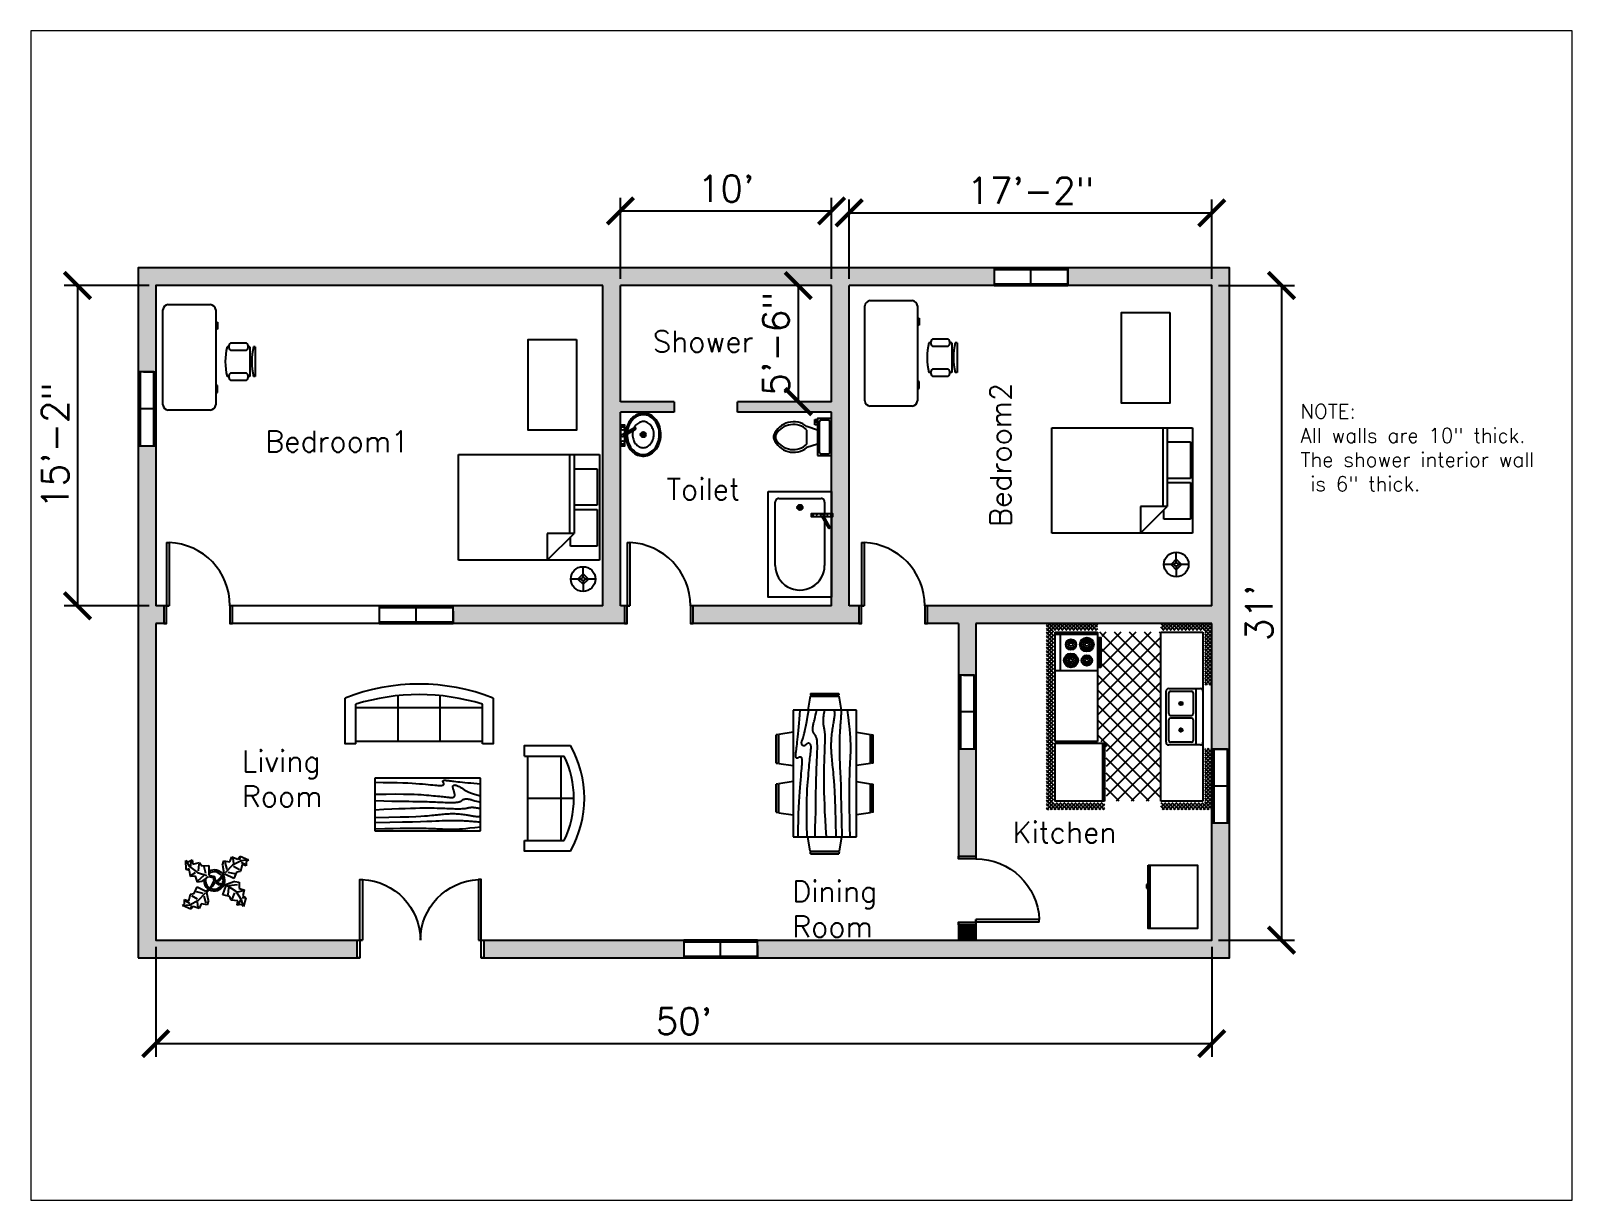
# Paper-space layout 'Layout2' of a CAD drawing. Header units: inches. Extents: x 26 to 231, y 20 to 176.
# The model-space entities are those that its viewports show. They can reach past a viewport. Long polylines and large blocks are cut down to what shows.
import ezdxf

# ---------------------------------------------------------------- set-up
doc = ezdxf.new("R2010")
doc.units = ezdxf.units.IN
for name, color, linetype in [('Block', 4, 'Continuous'), ('Dim', 92, 'Continuous'), ('E-F-DOOR', 12, 'Continuous'), ('Hatches', 222, 'Continuous'), ('Text', 50, 'Continuous'), ('Window', 30, 'Continuous')]:
    doc.layers.add(name, color=color, linetype=linetype)
doc.styles.get("Standard").update_dxf_attribs({"font": 'simplex8.shx'})
doc.dimstyles.new('DIM', dxfattribs={"dimscale": 6, "dimtxt": 2.5, "dimasz": 2.5, "dimexe": 1.25, "dimexo": 0.625, "dimtad": 1, "dimlunit": 4, "dimtxsty": 'Standard', "dimblk": 'ARCHTICK', "dimcen": 2.5, "dimadec": 0, "dimazin": 0, "dimtfac": 1, "dimtmove": 0, "dimatfit": 3, "dimfxl": 1, "dimarcsym": 0})

psp = doc.layouts.new('Layout2')

msp = doc.modelspace()

# ---------------------------------------------------------------- texts
at = {"layer": 'Text', "attachment_point": 1}
for s, width, gutter_width, insert, char_height in [('Shower', 47.56488, 12.5, (404.692, 562.407), 12), ('NOTE:\\PAll walls are 10" thick.\\PThe shower interior wall\\P is 6" thick.', 591.23401, 41.207, (772.544, 520.89), 8.24136), ('Bedroom1', 47.56488, 12.5, (184.368, 505.636), 12), ('Toilet', 47.56488, 12.5, (412.399, 478.504), 12), ('Living Room', 47.56488, 12.5, (171.077, 323.954), 12), ('Kitchen', 47.56488, 12.5, (608.954, 283.546), 12), ('Dining Room', 47.56488, 12.5, (483.747, 250.004), 12)]:
    msp.add_mtext_dynamic_manual_height_columns(s, width=width, gutter_width=gutter_width, heights=[0], dxfattribs=dict(at, insert=insert, char_height=char_height))
at = {"layer": 'Text', "insert": (596.255, 451.131), "char_height": 12, "attachment_point": 1, "rotation": 90}
msp.add_mtext_dynamic_manual_height_columns('Bedroom2', width=47.56488, gutter_width=12.5, heights=[0], dxfattribs=at)

# ---------------------------------------------------------------- blocks, each defined once
blk = doc.blocks.new('DR-36')
for p, q in [((0, 36), (0, 0)), ((0, 36), (1.5, 36)), ((1.5, 36), (1.5, 0)), ((0, 0), (1.5, 0))]:
    blk.add_line(p, q)
for points in [[(0, 0), (-1.5, 0), (-1.5, -10), (0, -10)], [(37.5, 0), (36, 0), (36, -10), (37.5, -10)]]:
    blk.add_lwpolyline(points, close=True)
blk.add_arc((0, 0), 36, 0, 87.61406)
blk = doc.blocks.new('DR-69P')
for points in [[(1.5, 0), (0, 0), (0, 34.5), (1.5, 34.5)], [(67.5, 0), (69, 0), (69, 34.5), (67.5, 34.5)], [(0, 0), (-1.5, 0), (-1.5, -10), (0, -10)], [(70.45, 0.02), (68.95, 0.02), (68.95, -9.98), (70.45, -9.98)]]:
    blk.add_lwpolyline(points, close=True)
for centre, start, end in [((0, 0), 0, 87.51045), ((69, 0), 92.48955, 180)]:
    blk.add_arc(centre, 34.5, start, end)
blk = doc.blocks.new('window')
at = {"layer": 'Window'}
for p, q in [((-10.01, 41.91), (-10.01, 0)), ((-7, 41.91), (-10.01, 41.91)), ((-8.87, 41.91), (-8.87, 0)), ((-1, 41.91), (-7, 41.91)), ((-7, 41.91), (0, 41.91)), ((-1, 0), (-1, 41.91)), ((0, 0), (0, 41.91)), ((-1, 20.96), (-8.87, 20.96)), ((-10.01, 0), (0, 0))]:
    blk.add_line(p, q, dxfattribs=at)
blk = doc.blocks.new('Bath Tub - 26 x 60 in.')
for p, q in [((9, -17), (9, -19)), ((8, -18), (10, -18))]:
    blk.add_line(p, q)
blk.add_lwpolyline([(0, -36), (0, 0), (60, 0), (60, -36)], close=True)
for points in [[(4, -30), (4, -6)], [(6, -4), (42, -4)], [(42, -32), (6, -32)]]:
    blk.add_lwpolyline(points)
for radius in [1.5, 1]:
    blk.add_circle((9, -18), radius)
for centre, radius, start, end in [((5.75, -5.75), 1.77, 81.8699, 188.1301), ((42, -18), 14, 270, 90), ((5.75, -30.25), 1.77, 171.8699, 278.1301)]:
    blk.add_arc(centre, radius, start, end)
blk = doc.blocks.new('Toilet - top')
for p, q in [((-10, -8.5), (-8, -8.5)), ((-10, -9.5), (-10, -8.5)), ((-8, -8.5), (-8, -8)), ((-7, -8), (-7, -9.5)), ((-4, -8), (-6, -14)), ((4, -8), (6, -14)), ((9.5, -6), (9.5, -2)), ((-7, -9.5), (-10, -9.5)), ((4, -14), (-4, -14))]:
    blk.add_line(p, q)
blk.add_lwpolyline([(10.5, -8), (10.5, 0), (-10.5, 0), (-10.5, -8)], close=True)
for points in [[(-9.5, -2), (-9.5, -6)], [(8.5, -1), (-8.5, -1)], [(-8.5, -7), (8.5, -7)]]:
    blk.add_lwpolyline(points)
for centre, radius, start, end in [((-8.62, -1.88), 0.884, 81.8699, 188.1301), ((-8.62, -6.12), 0.884, 171.8699, 278.1301), ((8.62, -1.88), 0.884, 351.8699, 98.1301), ((8.62, -6.12), 0.884, 261.8699, 8.1301), ((3.52, -21.58), 12.17, 141.46911, 247.97143), ((4.2, -21.82), 11.33, 136.36773, 238.94682), ((-3.52, -21.58), 12.17, 292.02843, 38.53071), ((-4.2, -21.82), 11.33, 301.05301, 43.63209), ((0, -27.88), 4, 245.73182, 294.26817), ((0, -29), 4, 254.86053, 285.13947)]:
    blk.add_arc(centre, radius, start, end)
blk = doc.blocks.new('Sink - Oval top')
for p, q in [((-1, 0), (1, 0)), ((0, 1), (0, -1))]:
    blk.add_line(p, q)
at = {"linetype": 'Continuous'}
for points in [[(-12.23, 0.39, 0.117634), (-11.46, -3.36, 0.104469), (-8.88, -6.8, 0.090016), (-5.08, -9.07, 0.08192), (-0.32, -10.02, 0.08192), (4.49, -9.38, 0.090016), (8.42, -7.36, 0.104469), (11.22, -4.09, 0.117634), (12.23, -0.39, 0.117634), (11.46, 3.36, 0.104469), (8.88, 6.8, 0.090016), (5.08, 9.07, 0.08192), (0.32, 10.02, 0.08192), (-4.49, 9.38, 0.090016), (-8.42, 7.36, 0.104469), (-11.22, 4.09, 0.117634)], [(-11.29, 0.16, 0.118622), (-10.52, -3.25, 0.104678), (-8.07, -6.36, 0.089562), (-4.54, -8.37, 0.081185), (-0.13, -9.15, 0.081185), (4.3, -8.49, 0.089562), (7.89, -6.58, 0.104678), (10.42, -3.55, 0.118622), (11.29, -0.16, 0.118622), (10.52, 3.25, 0.104678), (8.07, 6.36, 0.089562), (4.54, 8.37, 0.081185), (0.13, 9.15, 0.081185), (-4.3, 8.49, 0.089562), (-7.89, 6.58, 0.104678), (-10.42, 3.55, 0.118622)], [(-7.42, 0.08, 0.118283), (-6.91, -2.17, 0.104607), (-5.29, -4.21, 0.089718), (-2.97, -5.53, 0.081436), (-0.07, -6.04, 0.081436), (2.84, -5.59, 0.089718), (5.2, -4.33, 0.104607), (6.86, -2.32, 0.118283), (7.42, -0.08, 0.118283), (6.91, 2.17, 0.104607), (5.29, 4.21, 0.089718), (2.97, 5.53, 0.081436), (0.07, 6.04, 0.081436), (-2.84, 5.59, 0.089718), (-5.2, 4.33, 0.104607), (-6.86, 2.32, 0.118283)]]:
    blk.add_lwpolyline(points, format="xyb", close=True, dxfattribs=at)
for radius in [1.5, 1]:
    blk.add_circle((0, 0), radius)
blk = doc.blocks.new('Bed - Queen')
at = {"linetype": 'Continuous'}
for p, q in [((0, -80.00003), (0, 0)), ((0, 0), (59.99999, 0)), ((59.99999, 0), (59.99999, -80.00003)), ((7.99999, -1.2), (28.79998, -1.2)), ((7.99999, -14.4), (7.99999, -1.2)), ((28.79998, -1.2), (28.79998, -14.4)), ((31.19999, -1.2), (51.99999, -1.2)), ((31.19999, -14.4), (31.19999, -1.2)), ((51.99999, -1.2), (51.99999, -16.4)), ((0, -14.4), (44.8, -14.4)), ((44.8, -16.8), (0, -16.8)), ((59.99999, -29.6), (44.8, -14.4)), ((44.8, -14.4), (44.8, -29.6)), ((51.99999, -16.4), (46.79936, -16.4)), ((44.8, -29.6), (59.99999, -29.6)), ((59.99999, -80.00003), (0, -80.00003))]:
    blk.add_line(p, q, dxfattribs=at)
blk = doc.blocks.new('Chair - Desk')
at = {"linetype": 'Continuous'}
for p, q in [((-8.5, 0), (-8.5, -1)), ((-8.5, 0), (8.5, 0)), ((8.5, 0), (8.5, -1)), ((-10.5, -5), (-10.5, -14)), ((-8.5, -3), (-8.5, -4)), ((-8.5, -3), (8.5, -3)), ((-6.5, -14), (-6.5, -5)), ((-2, -3), (-2, -1.9355)), ((2, -1.9576), (2, -3)), ((6.5, -5), (6.5, -14)), ((8.5, -3), (8.5, -4)), ((10.5, -14), (10.5, -5)), ((-8.5, -15), (-8.5, -16)), ((8.5, -15), (8.5, -16))]:
    blk.add_line(p, q, dxfattribs=at)
for centre, radius, start, end in [((-8.5, -6.5), 2.5, 36.8699, 143.1301), ((0, 34.625), 36.625, 256.5803, 283.4197), ((8.5, -6.5), 2.5, 36.8699, 143.1301), ((-8.5, -12.5), 2.5, 216.8699, 323.1301), ((0, 19.625), 36.625, 256.5803, 283.4197), ((8.5, -12.5), 2.5, 216.8699, 323.1301)]:
    blk.add_arc(centre, radius, start, end, dxfattribs=at)
blk = doc.blocks.new('Sofa - Roundback 7 ft.')
at = {"linetype": 'Continuous'}
for p, q in [((-12.00002, -32.4421), (-12.00003, -6.5971)), ((11.99997, -32.4421), (11.99998, -6.5971)), ((-36.000027, -34), (-36.000027, -11.4696)), ((-35.999844, -13.3819), (35.9998, -13.3819)), ((35.99998, -34), (35.99998, -11.4696)), ((-36.000027, -32.4421), (35.99998, -32.4421))]:
    blk.add_line(p, q, dxfattribs=at)
for points in [[(-36.000027, -34), (-42.000027, -34), (-42.000027, -8)], [(41.99998, -8), (41.99998, -34), (35.99998, -34)]]:
    blk.add_lwpolyline(points, dxfattribs=at)
for centre, radius, start, end in [((0, -114.25), 114.25, 68.43141, 111.5686), ((-0.00001, -127.1968), 121.1968, 72.72033, 107.2797)]:
    blk.add_arc(centre, radius, start, end, dxfattribs=at)
blk = doc.blocks.new('Sofa - Roundback Loveseat 5 ft.')
at = {"linetype": 'Continuous'}
for p, q in [((0, -32.44198), (0, -5.99998)), ((-24, -33.99998), (-24, -11.46958)), ((-23.9998, -13.38178), (23.99986, -13.38178)), ((24.00004, -33.99998), (24.00004, -11.46958)), ((-24, -32.44198), (24.00004, -32.44198))]:
    blk.add_line(p, q, dxfattribs=at)
for points in [[(-24, -33.99998), (-30, -33.99998), (-30, -7.99998)], [(30.00004, -7.99998), (30.00004, -33.99998), (24.00004, -33.99998)]]:
    blk.add_lwpolyline(points, dxfattribs=at)
for centre, radius, start, end in [((0, -60.24998), 60.24998, 60.13715, 119.8628), ((0, -61.38438), 55.38444, 64.32083, 115.6792)]:
    blk.add_arc(centre, radius, start, end, dxfattribs=at)
blk = doc.blocks.new('Table - Rectangular Woodgrain 60 x 30 in.')
at = {"linetype": 'Continuous'}
for p, q in [((0, 0), (0, -30)), ((60, 0), (0, 0)), ((60, -30), (60, 0)), ((0, -30), (60, -30))]:
    blk.add_line(p, q, dxfattribs=at)
for points in [[(0, -2.4), (4.8155, -2.418), (9.0302, -2.4688), (12.709, -2.5477), (15.9167, -2.65), (18.7181, -2.7711), (21.1781, -2.9063), (23.3616, -3.0508), (25.3333, -3.2), (27.1477, -3.3495), (28.8172, -3.4958), (30.3437, -3.636), (31.7291, -3.7667), (32.9756, -3.8849), (34.0849, -3.9875), (35.059, -4.0714), (35.9, -4.1334), (36.6114, -4.1711), (37.2041, -4.1854), (37.6906, -4.1779), (38.0833, -4.15), (38.3948, -4.1034), (38.6375, -4.0396), (38.8239, -3.9602), (38.9666, -3.8667), (39.0764, -3.7608), (39.1573, -3.6448), (39.2116, -3.521), (39.2416, -3.3917), (39.2498, -3.2593), (39.2385, -3.1261), (39.21, -2.9944), (39.1666, -2.8667), (39.111, -2.7447), (39.0468, -2.6281), (38.978, -2.5163), (38.9083, -2.4083), (38.8418, -2.3035), (38.7823, -2.201), (38.7337, -2.1001), (38.7, -2), (38.6844, -1.9003), (38.6875, -1.8021), (38.7094, -1.707), (38.75, -1.6167), (38.8094, -1.5326), (38.8875, -1.4563), (38.9844, -1.3893), (39.1, -1.3333), (39.2351, -1.2896), (39.3937, -1.2583), (39.5804, -1.2396), (39.8, -1.2333), (40.057, -1.2396), (40.3562, -1.2583), (40.7023, -1.2896), (41.1, -1.3333), (41.5547, -1.3895), (42.0755, -1.4573), (42.6721, -1.5361), (43.3542, -1.625), (44.1316, -1.7233), (45.014, -1.8302), (46.0114, -1.9449), (47.1333, -2.0667), (48.3862, -2.1947), (49.7625, -2.3281), (51.2513, -2.4663), (52.8416, -2.6083), (54.5226, -2.7535), (56.2833, -2.9011), (58.1127, -3.0501), (60, -3.2)], [(0, -9.2), (6.5759, -9.0858), (11.9385, -9.0365), (16.2527, -9.0418), (19.6833, -9.0917), (22.3952, -9.1759), (24.5531, -9.2844), (26.322, -9.4069), (27.8666, -9.5333), (29.3241, -9.6553), (30.7203, -9.7719), (32.0532, -9.8837), (33.3208, -9.9917), (34.5213, -10.0965), (35.6526, -10.199), (36.7128, -10.2999), (37.7, -10.4), (38.6129, -10.4996), (39.4531, -10.5969), (40.223, -10.6895), (40.925, -10.775), (41.5613, -10.8512), (42.1344, -10.9156), (42.6465, -10.966), (43.1, -11), (43.4976, -11.0158), (43.8437, -11.0136), (44.143, -10.9942), (44.4, -10.9583), (44.6195, -10.9069), (44.8062, -10.8406), (44.9648, -10.7603), (45.1, -10.6667), (45.2155, -10.5598), (45.3114, -10.4365), (45.3871, -10.2929), (45.4416, -10.125), (45.4743, -9.929), (45.4844, -9.7011), (45.4709, -9.4371), (45.4333, -9.1333), (45.3716, -8.7883), (45.2896, -8.4104), (45.1919, -8.0107), (45.0833, -7.6), (44.9685, -7.1893), (44.8521, -6.7896), (44.7388, -6.4117), (44.6333, -6.0667), (44.54, -5.7628), (44.4614, -5.4979), (44.4001, -5.2675), (44.3583, -5.0667), (44.3384, -4.8909), (44.3427, -4.7354), (44.3736, -4.5956), (44.4333, -4.4667), (44.5236, -4.3453), (44.6427, -4.2333), (44.7884, -4.1339), (44.9583, -4.05), (45.1501, -3.9849), (45.3614, -3.9417), (45.59, -3.9234), (45.8333, -3.9333), (46.0915, -3.9749), (46.3734, -4.0531), (46.6906, -4.1736), (47.0542, -4.3417), (47.4756, -4.5629), (47.9661, -4.8427), (48.5372, -5.1866), (49.2, -5.6), (49.9676, -6.0844), (50.8594, -6.625), (51.8965, -7.2031), (53.1, -7.8), (54.491, -8.3969), (56.0906, -8.975), (57.9199, -9.5156), (60, -10)], [(0, -12.8), (5.1847, -12.9322), (9.6213, -13.0323), (13.3963, -13.1059), (16.5958, -13.1583), (19.3063, -13.1952), (21.614, -13.2219), (23.6054, -13.2439), (25.3666, -13.2667), (26.9728, -13.2947), (28.4531, -13.3281), (29.8256, -13.3663), (31.1083, -13.4083), (32.3191, -13.4535), (33.476, -13.501), (34.597, -13.5501), (35.7, -13.6), (36.7984, -13.6497), (37.8875, -13.6979), (38.9578, -13.743), (40, -13.7833), (41.0047, -13.8174), (41.9625, -13.8438), (42.864, -13.8607), (43.7, -13.8667), (44.4631, -13.8604), (45.1552, -13.8417), (45.7801, -13.8104), (46.3416, -13.7667), (46.8439, -13.7104), (47.2906, -13.6417), (47.6858, -13.5604), (48.0333, -13.4667), (48.3375, -13.3608), (48.6042, -13.2448), (48.8396, -13.121), (49.05, -12.9917), (49.2417, -12.8593), (49.4208, -12.7261), (49.5937, -12.5944), (49.7667, -12.4667), (49.9452, -12.3451), (50.1323, -12.2313), (50.3303, -12.1268), (50.5416, -12.0333), (50.7686, -11.9524), (51.0135, -11.8854), (51.2788, -11.8341), (51.5666, -11.8), (51.8785, -11.7843), (52.2116, -11.7865), (52.562, -11.8059), (52.926, -11.8417), (53.2998, -11.8931), (53.6795, -11.9594), (54.0614, -12.0397), (54.4416, -12.1333), (54.8223, -12.2401), (55.2293, -12.3625), (55.6942, -12.5037), (56.2489, -12.6667), (56.9251, -12.8547), (57.7545, -13.0708), (58.7689, -13.3182), (60, -13.6)], [(0, -18), (5.124, -17.7273), (9.6609, -17.5057), (13.6705, -17.3303), (17.2125, -17.1958), (20.3467, -17.0973), (23.1328, -17.0297), (25.6307, -16.9878), (27.9, -16.9667), (29.9928, -16.9617), (31.9302, -16.9703), (33.7254, -16.9907), (35.3917, -17.0208), (36.9423, -17.0588), (38.3906, -17.1026), (39.7499, -17.1503), (41.0333, -17.2), (42.2519, -17.2496), (43.4073, -17.2969), (44.4986, -17.3395), (45.525, -17.375), (46.4858, -17.4012), (47.3802, -17.4156), (48.2074, -17.416), (48.9667, -17.4), (49.6583, -17.3662), (50.2872, -17.3167), (50.8595, -17.2547), (51.3812, -17.1833), (51.8584, -17.1057), (52.2971, -17.025), (52.7034, -16.9443), (53.0833, -16.8667), (53.443, -16.7951), (53.789, -16.7313), (54.128, -16.6768), (54.4666, -16.6334), (54.8115, -16.6024), (55.1693, -16.5854), (55.5465, -16.5841), (55.95, -16.6), (56.3828, -16.6337), (56.8346, -16.6823), (57.2915, -16.7418), (57.7396, -16.8084), (58.165, -16.878), (58.5539, -16.9469), (58.8924, -17.0111), (59.1666, -17.0667), (59.3679, -17.1107), (59.5078, -17.1438), (59.6032, -17.1675), (59.6708, -17.1833), (59.7275, -17.193), (59.7901, -17.1979), (59.8753, -17.1998), (60, -17.2)], [(0, -22.4), (8.0098, -22.2501), (14.4094, -22.1011), (19.4168, -21.9535), (23.25, -21.8083), (26.1269, -21.6663), (28.2656, -21.5281), (29.884, -21.3947), (31.2, -21.2667), (32.3967, -21.1448), (33.5172, -21.0292), (34.5697, -20.9198), (35.5625, -20.8167), (36.5037, -20.7198), (37.4015, -20.6292), (38.2642, -20.5448), (39.1, -20.4667), (39.9164, -20.3951), (40.7187, -20.3313), (41.5117, -20.2768), (42.3, -20.2333), (43.0883, -20.2024), (43.8812, -20.1854), (44.6836, -20.1841), (45.5, -20.2), (46.3328, -20.234), (47.1747, -20.2844), (48.0163, -20.3488), (48.8479, -20.425), (49.66, -20.5106), (50.4429, -20.6031), (51.1872, -20.7004), (51.8833, -20.8), (52.5246, -20.8999), (53.1166, -20.9995), (53.6681, -21.0983), (54.1875, -21.1958), (54.6834, -21.2919), (55.1646, -21.3859), (55.6394, -21.4777), (56.1167, -21.5667), (56.6028, -21.6515), (57.0961, -21.7266), (57.5929, -21.7852), (58.0896, -21.8208), (58.5823, -21.8268), (59.0674, -21.7964), (59.5412, -21.723), (60, -21.6)], [(0, -25.2), (8.6355, -25.0504), (15.7026, -24.9031), (21.4049, -24.7606), (25.9458, -24.625), (29.529, -24.4988), (32.3578, -24.3844), (34.6359, -24.284), (36.5667, -24.2), (38.3213, -24.1341), (39.9417, -24.0854), (41.437, -24.0523), (42.8167, -24.0333), (44.0901, -24.0268), (45.2667, -24.0313), (46.3557, -24.0451), (47.3667, -24.0667), (48.309, -24.0947), (49.1928, -24.1287), (50.0284, -24.168), (50.826, -24.2125), (51.5959, -24.2617), (52.3483, -24.3151), (53.0935, -24.3725), (53.8417, -24.4334), (54.6009, -24.497), (55.3699, -24.561), (56.1454, -24.6226), (56.9239, -24.6792), (57.7021, -24.7279), (58.4764, -24.7662), (59.2435, -24.7911), (60, -24.8)], [(0, -28.8), (5.6867, -28.6681), (10.45, -28.5698), (14.407, -28.5012), (17.675, -28.4584), (20.3711, -28.4374), (22.6125, -28.4344), (24.5164, -28.4455), (26.2, -28.4667), (27.762, -28.4947), (29.2276, -28.5281), (30.6033, -28.5663), (31.8958, -28.6084), (33.1118, -28.6535), (34.2578, -28.7011), (35.3405, -28.7501), (36.3666, -28.8), (37.3443, -28.8497), (38.288, -28.8974), (39.2137, -28.9412), (40.1375, -28.9792), (41.0753, -29.0093), (42.0432, -29.0297), (43.0572, -29.0384), (44.1333, -29.0333), (45.2936, -29.0114), (46.5843, -28.9641), (48.0579, -28.8816), (49.7666, -28.7542), (51.7629, -28.5721), (54.0989, -28.3255), (56.8272, -28.0048), (60, -27.6)]]:
    blk.add_lwpolyline(points, dxfattribs=at)
blk = doc.blocks.new('Desk - 30 x 60 in.')
at = {"linetype": 'Continuous'}
for p, q in [((-26.999995, 0), (26.999995, 0)), ((-29.999995, -27), (-29.999995, -3)), ((29.999995, -3), (29.999995, -27)), ((26.999995, -30), (-26.999995, -30)), ((-20.000005, -30), (-20.000005, -31)), ((-20.000005, -31), (-16.000005, -31)), ((-16.000005, -31), (-16.000005, -30)), ((15.999995, -31), (15.999995, -30)), ((19.999995, -31), (15.999995, -31)), ((19.999995, -30), (19.999995, -31))]:
    blk.add_line(p, q, dxfattribs=at)
for centre, start, end in [((-26.499995, -3.5), 98.1301, 171.8699), ((26.499995, -3.5), 8.130102, 81.8699), ((-26.499995, -26.5), 188.1301, 261.8699), ((26.499995, -26.5), 278.1301, 351.8699)]:
    blk.add_arc(centre, 3.535534, start, end, dxfattribs=at)
blk = doc.blocks.new('Faucet - kit sink top')
for p, q in [((-5.5, -0.75), (-5.5, -1.25)), ((-4.94278, -0.75), (-5.5, -0.75)), ((-5.5, -1.25), (-4.94278, -1.25)), ((-0.14775, -1.7441), (3.56698, -8.1782)), ((4.43301, -7.6782), (0.71828, -1.2441)), ((4.94278, -0.75), (5.5, -0.75)), ((5.5, -1.25), (4.94278, -1.25)), ((5.5, -0.75), (5.5, -1.25))]:
    blk.add_line(p, q)
blk.add_lwpolyline([(-0.00587, -2), (-6, -2), (-6, 0), (6, 0), (6, -2), (1.15195, -2)])
for centre, radius in [((-4, -1), 1), ((4, -1), 1), ((0, -1), 0.75)]:
    blk.add_circle(centre, radius)
blk.add_arc((4, -7.9282), 0.5, 210, 30)
blk = doc.blocks.new('Refrigerator-2 door - 36 in top')
for p, q in [((0, -26.999999), (36, -26.999999)), ((11, -27.999999), (11, -28.999999)), ((11, -28.999999), (13, -28.999999)), ((12, -26.999999), (12, -28.999999)), ((13, -28.999999), (13, -27.999999))]:
    blk.add_line(p, q)
blk.add_lwpolyline([(0, -27.999999), (0, 0), (36, 0), (36, -27.999999)], close=True)
blk = doc.blocks.new('Kitchen Layout - 7 x 8 ft')
for p, q in [((-5, 81.32), (2.68, 89)), ((-5, 83.44), (0.56, 89)), ((-5, 85.56), (-1.56, 89)), ((-5, 87.68), (-3.68, 89)), ((-1, 84.97), (-5, 88.97)), ((1.09, 85), (-2.91, 89)), ((3.21, 85), (-0.79, 89)), ((0.81, 85), (4.81, 89)), ((5.34, 85), (1.34, 89)), ((2.93, 85), (6.93, 89)), ((7.46, 85), (3.46, 89)), ((5.05, 85), (9.05, 89)), ((9.58, 85), (5.58, 89)), ((7.17, 85), (11.17, 89)), ((11.7, 85), (7.7, 89)), ((9.29, 85), (13.29, 89)), ((13.82, 85), (9.82, 89)), ((11.41, 85), (15.41, 89)), ((15.94, 85), (11.94, 89)), ((13.53, 85), (17.53, 89)), ((18.06, 85), (14.06, 89)), ((15.65, 85), (19.65, 89)), ((20.18, 85), (16.18, 89)), ((17.78, 85), (21.78, 89)), ((22.31, 85), (18.31, 89)), ((19.9, 85), (23.9, 89)), ((24.43, 85), (20.43, 89)), ((22.02, 85), (26.02, 89)), ((26.55, 85), (22.55, 89)), ((24.14, 85), (28.14, 89)), ((28.67, 85), (24.67, 89)), ((26.26, 85), (30.26, 89)), ((30.79, 85), (26.79, 89)), ((28.38, 85), (32.38, 89)), ((32.91, 85), (28.91, 89)), ((30.5, 85), (34.5, 89)), ((35.03, 85), (31.03, 89)), ((32.63, 85), (36.63, 89)), ((37.16, 85), (33.16, 89)), ((34.75, 85), (38.75, 89)), ((39.28, 85), (35.28, 89)), ((36.87, 85), (40.87, 89)), ((41.4, 85), (37.4, 89)), ((38.99, 85), (42.99, 89)), ((43.52, 85), (39.52, 89)), ((41.11, 85), (45.11, 89)), ((45.64, 85), (41.64, 89)), ((43.23, 85), (47.23, 89)), ((47.76, 85), (43.76, 89)), ((45.35, 85), (49.35, 89)), ((49.88, 85), (45.88, 89)), ((47.47, 85), (51.47, 89)), ((52, 85), (48, 89)), ((49.6, 85), (53.6, 89)), ((54.13, 85), (50.13, 89)), ((51.72, 85), (55.72, 89)), ((56.25, 85), (52.25, 89)), ((53.84, 85), (57.84, 89)), ((58.37, 85), (54.37, 89)), ((55.96, 85), (59.96, 89)), ((60.49, 85), (56.49, 89)), ((58.08, 85), (62.08, 89)), ((62.61, 85), (58.61, 89)), ((60.2, 85), (64.2, 89)), ((64.73, 85), (60.73, 89)), ((62.32, 85), (66.32, 89)), ((66.85, 85), (62.85, 89)), ((64.45, 85), (68.45, 89)), ((68.97, 85), (64.97, 89)), ((66.57, 85), (70.57, 89)), ((71.1, 85), (67.1, 89)), ((68.69, 85), (72.69, 89)), ((73.22, 85), (69.22, 89)), ((70.81, 85), (74.81, 89)), ((75.34, 85), (71.34, 89)), ((72.93, 85), (76.93, 89)), ((77.46, 85), (73.46, 89)), ((75.05, 85), (79.05, 89)), ((79.58, 85), (75.58, 89)), ((77.17, 85), (81.17, 89)), ((81.7, 85), (77.7, 89)), ((79.29, 85), (83.29, 89)), ((83.82, 85), (79.82, 89)), ((81.42, 85), (85.42, 89)), ((85.95, 85), (81.95, 89)), ((83.54, 85), (87.54, 89)), ((88.07, 85), (84.07, 89)), ((85.66, 85), (89.66, 89)), ((90.19, 85), (86.19, 89)), ((87.78, 85), (91.78, 89)), ((92.31, 85), (88.31, 89)), ((89.9, 85), (93.9, 89)), ((94.43, 85), (90.43, 89)), ((92.02, 85), (96.02, 89)), ((96.55, 85), (92.55, 89)), ((94.14, 85), (98.14, 89)), ((101, 82.67), (94.67, 89)), ((96.27, 85), (100.27, 89)), ((101, 84.79), (96.79, 89)), ((97, 83.61), (101, 87.61)), ((101, 86.92), (98.92, 89)), ((-1, 82.85), (-5, 86.85)), ((-1, 80.73), (-5, 84.73)), ((-5, 79.19), (-1, 83.19)), ((-1, 78.61), (-5, 82.61)), ((-5, 77.07), (-1, 81.07)), ((-1, 76.49), (-5, 80.49)), ((-5, 74.95), (-1, 78.95)), ((34, 84), (96, 84)), ((34, 60), (34, 84)), ((74, 81), (95, 81)), ((96, 84), (96, 60)), ((97, 81.49), (101, 85.49)), ((101, 80.55), (97, 84.55)), ((97, 79.37), (101, 83.37)), ((101, 78.43), (97, 82.43)), ((97, 77.25), (101, 81.25)), ((101, 76.31), (97, 80.31)), ((97, 75.13), (101, 79.13)), ((-1, 74.36), (-5, 78.36)), ((-5, 72.83), (-1, 76.83)), ((-1, 72.24), (-5, 76.24)), ((-5, 70.71), (-1, 74.71)), ((-1, 70.12), (-5, 74.12)), ((-5, 68.59), (-1, 72.59)), ((-1, 68), (-5, 72)), ((-5, 66.47), (-1, 70.47)), ((101, 74.19), (97, 78.19)), ((97, 73.01), (101, 77.01)), ((101, 72.07), (97, 76.07)), ((97, 70.89), (101, 74.89)), ((101, 69.95), (97, 73.95)), ((97, 68.76), (101, 72.76)), ((101, 67.82), (97, 71.82)), ((97, 66.64), (101, 70.64)), ((-1, 65.88), (-5, 69.88)), ((-5, 64.35), (-1, 68.35)), ((-1, 63.76), (-5, 67.76)), ((-5, 62.22), (-1, 66.22)), ((-1, 61.64), (-5, 65.64)), ((-5, 60.1), (-1, 64.1)), ((-1, 59.52), (-5, 63.52)), ((-5, 57.98), (-1, 61.98)), ((-1, 57.39), (-5, 61.39)), ((101, 65.7), (97, 69.7)), ((97, 64.52), (101, 68.52)), ((101, 63.58), (97, 67.58)), ((97, 62.4), (101, 66.4)), ((101, 61.46), (97, 65.46)), ((97, 60.28), (101, 64.28)), ((100.34, 60), (97, 63.34)), ((98.84, 60), (101, 62.16)), ((-1.73, 56), (-5, 59.27)), ((-3.85, 56), (-5, 57.15)), ((-4.86, 56), (-1, 59.86)), ((-2.74, 56), (-1, 57.74)), ((0, 57), (33, 57)), ((0, 30.57), (24.43, 55)), ((0, 39.06), (15.94, 55)), ((0, 47.54), (7.46, 55)), ((1.91, 24), (32.91, 55)), ((33.77, 24), (2.77, 55)), ((10.4, 24), (45.9, 59.5)), ((42.26, 24), (11.26, 55)), ((18.88, 24), (54.38, 59.5)), ((50.74, 24), (19.74, 55)), ((27.37, 24), (62.87, 59.5)), ((59.23, 24), (28.23, 55)), ((31, 55), (31, 56)), ((32, 55), (31, 55)), ((32, 56), (32, 55)), ((33.03, 55.11), (37.41, 59.5)), ((67.71, 24), (33.68, 58.04)), ((96, 60), (34, 60)), ((35.85, 24), (71.35, 59.5)), ((76.2, 24), (40.7, 59.5)), ((44.34, 24), (77.84, 57.5)), ((84.68, 24), (49.18, 59.5)), ((52.82, 24), (86.32, 57.5)), ((93.17, 24), (57.67, 59.5)), ((61.31, 24), (96, 58.69)), ((96, 29.65), (66.15, 59.5)), ((96, 38.14), (76.64, 57.5)), ((80, 60), (80, 59)), ((82, 59), (82, 60)), ((96, 46.63), (85.13, 57.5)), ((87, 59), (87, 60)), ((89, 60), (89, 59)), ((96, 55.11), (93.57, 57.54)), ((98.22, 60), (97, 61.22)), ((100.96, 60), (101, 60.04)), ((25.29, 24), (0, 49.29)), ((69.79, 24), (96, 50.21)), ((16.8, 24), (0, 40.8)), ((78.28, 24), (96, 41.72)), ((8.32, 24), (0, 32.32)), ((86.76, 24), (96, 33.24)), ((-5, 21.92), (-2.92, 24)), ((-5, 19.8), (-1, 23.8)), ((-1, 19.21), (-5, 23.21)), ((-5, 17.68), (-1, 21.68)), ((-1, 17.09), (-5, 21.09)), ((-5, 15.55), (-1, 19.55)), ((-1, 14.97), (-5, 18.97)), ((-1, 21.33), (-3.67, 24)), ((-1, 23.45), (-1.55, 24)), ((0, 24), (96, 24)), ((0, 0), (0, 24)), ((47.25, 6.5), (47.25, 18.5)), ((48.75, 18.5), (48.75, 6.5)), ((95.25, 24), (96, 24.75)), ((96, 24), (96, 0)), ((97, 22.1), (98.9, 24)), ((97, 19.97), (101, 23.97)), ((101, 19.03), (97, 23.03)), ((97, 17.85), (101, 21.85)), ((101, 16.91), (97, 20.91)), ((97, 15.73), (101, 19.73)), ((101, 14.79), (97, 18.79)), ((97, 13.61), (101, 17.61)), ((101, 21.16), (98.16, 24)), ((101, 23.28), (100.28, 24)), ((-5, 13.43), (-1, 17.43)), ((-1, 12.85), (-5, 16.85)), ((-5, 11.31), (-1, 15.31)), ((-1, 10.73), (-5, 14.73)), ((-5, 9.19), (-1, 13.19)), ((-1, 8.6), (-5, 12.6)), ((-5, 7.07), (-1, 11.07)), ((-1, 6.48), (-5, 10.48)), ((-5, 4.95), (-1, 8.95)), ((101, 12.67), (97, 16.67)), ((97, 11.49), (101, 15.49)), ((101, 10.55), (97, 14.55)), ((97, 9.37), (101, 13.37)), ((101, 8.43), (97, 12.43)), ((97, 7.25), (101, 11.25)), ((101, 6.31), (97, 10.31)), ((97, 5.12), (101, 9.12)), ((-1, 4.36), (-5, 8.36)), ((-5, 2.83), (-1, 6.83)), ((-1, 2.24), (-5, 6.24)), ((-5, 0.71), (-1, 4.71)), ((-1, 0.12), (-5, 4.12)), ((-5, -1.42), (-1, 2.58)), ((2, -5), (-5, 2)), ((-5, -3.54), (-1, 0.46)), ((96, 0), (0, 0)), ((64, 4), (32, 4)), ((93.24, -5), (101, 2.76)), ((95.36, -5), (101, 0.64)), ((101, 4.18), (97, 8.18)), ((97, 3), (101, 7)), ((101, 2.06), (97, 6.06)), ((97, 0.88), (101, 4.88)), ((101, -0.06), (97, 3.94)), ((101, -2.18), (97, 1.82)), ((-0.12, -5), (-5, -0.12)), ((-2.25, -5), (-5, -2.25)), ((-4.37, -5), (-5, -4.37)), ((-4.34, -5), (-0.34, -1)), ((-2.22, -5), (1.78, -1)), ((-0.1, -5), (3.9, -1)), ((4.12, -5), (0.12, -1)), ((2.02, -5), (6.02, -1)), ((6.24, -5), (2.24, -1)), ((4.14, -5), (8.14, -1)), ((8.36, -5), (4.36, -1)), ((6.27, -5), (10.27, -1)), ((10.48, -5), (6.48, -1)), ((8.39, -5), (12.39, -1)), ((12.6, -5), (8.6, -1)), ((10.51, -5), (14.51, -1)), ((14.73, -5), (10.73, -1)), ((12.63, -5), (16.63, -1)), ((16.85, -5), (12.85, -1)), ((14.75, -5), (18.75, -1)), ((18.97, -5), (14.97, -1)), ((16.87, -5), (20.87, -1)), ((21.09, -5), (17.09, -1)), ((18.99, -5), (22.99, -1)), ((23.21, -5), (19.21, -1)), ((21.11, -5), (25.11, -1)), ((25.33, -5), (21.33, -1)), ((23.24, -5), (27.24, -1)), ((27.45, -5), (23.45, -1)), ((25.36, -5), (29.36, -1)), ((29.57, -5), (25.57, -1)), ((27.48, -5), (30, -2.48)), ((30, -3.3), (27.7, -1)), ((29.6, -5), (30, -4.6)), ((30, -1.18), (29.82, -1)), ((66, -2.54), (67.54, -1)), ((66, -4.66), (69.66, -1)), ((69.88, -5), (66, -1.12)), ((67.76, -5), (66, -3.24)), ((67.78, -5), (71.78, -1)), ((72, -5), (68, -1)), ((69.9, -5), (73.9, -1)), ((74.12, -5), (70.12, -1)), ((72.03, -5), (76.03, -1)), ((76.24, -5), (72.24, -1)), ((74.15, -5), (78.15, -1)), ((78.36, -5), (74.36, -1)), ((76.27, -5), (80.27, -1)), ((80.49, -5), (76.49, -1)), ((78.39, -5), (82.39, -1)), ((82.61, -5), (78.61, -1)), ((80.51, -5), (84.51, -1)), ((84.73, -5), (80.73, -1)), ((82.63, -5), (86.63, -1)), ((86.85, -5), (82.85, -1)), ((84.75, -5), (88.75, -1)), ((88.97, -5), (84.97, -1)), ((86.88, -5), (90.88, -1)), ((91.09, -5), (87.09, -1)), ((89, -5), (93, -1)), ((93.21, -5), (89.21, -1)), ((91.12, -5), (95.12, -1)), ((95.34, -5), (91.34, -1)), ((97.46, -5), (93.46, -1)), ((99.58, -5), (95.58, -1)), ((101, -4.3), (97, -0.3)), ((97.48, -5), (101, -1.48)), ((99.6, -5), (101, -3.6))]:
    blk.add_line(p, q)
for points in [[(0, 56), (0, 84), (33, 84), (33, 56)], [(74, 60), (74, 84), (95, 84), (95, 60)], [(76, 58), (76, 59), (93, 59), (93, 58)]]:
    blk.add_lwpolyline(points, close=True)
for points in [[(32, 1.5), (32, 19.5)], [(33.5, 21), (62.5, 21)], [(33.5, 6.5), (33.5, 18.5)], [(34.5, 19.5), (46.25, 19.5)], [(49.75, 19.5), (61.5, 19.5)], [(62.5, 18.5), (62.5, 6.5)], [(64, 19.5), (64, 1.5)], [(62.5, 0), (33.5, 0)], [(46.25, 5.5), (34.5, 5.5)], [(61.5, 5.5), (49.75, 5.5)]]:
    blk.add_lwpolyline(points)
for centre, radius in [((80, 75), 4), ((80, 75), 3), ((80, 75), 2), ((80, 75), 1), ((89, 75), 3), ((89, 75), 2), ((89, 75), 1), ((80, 66), 3), ((80, 66), 2), ((80, 66), 1), ((89, 66), 4), ((89, 66), 3), ((89, 66), 2), ((89, 66), 1), ((40.5, 12.5), 1), ((40.5, 12.5), 0.5), ((55.5, 12.5), 1), ((55.5, 12.5), 0.5)]:
    blk.add_circle(centre, radius)
for centre, radius, start, end in [((33.5, 19.5), 1.5, 90, 180), ((34.5, 18.5), 1, 90, 180), ((46.25, 18.5), 1, 0, 90), ((49.75, 18.5), 1, 90, 180), ((61.5, 18.5), 1, 0, 90), ((62.5, 19.5), 1.5, 0, 90), ((33.5, 1.5), 1.5, 180, 270), ((34.5, 6.5), 1, 180, 270), ((46.25, 6.5), 1, 270, 0), ((49.75, 6.5), 1, 180, 270), ((61.5, 6.5), 1, 270, 0), ((62.5, 1.5), 1.5, 270, 0)]:
    blk.add_arc(centre, radius, start, end)
blk = doc.blocks.new('Dining Set - 36 x 72 in.')
at = {"linetype": 'Continuous'}
for p, q in [((-22, 27.5), (-22.1562, 26.50042)), ((-5.8416, 26.5), (-22.1534, 26.5)), ((-22, 27.5), (-6, 27.5)), ((-5.8437, 26.49966), (-6, 27.5)), ((6, 27.5), (5.8438, 26.50042)), ((22.1584, 26.5), (5.8466, 26.5)), ((6, 27.5), (22, 27.5)), ((22.1563, 26.49966), (22, 27.5)), ((36, 18), (-36, 18)), ((-36, 18), (-36, -18)), ((-22.2343, 26.00059), (-23.4847, 17.99762)), ((-22.2304, 26), (-5.7608, 26)), ((-4.5152, 17.99762), (-5.7655, 25.99926)), ((5.7657, 26.00059), (4.5153, 17.99762)), ((5.7696, 26), (22.2392, 26)), ((23.4848, 17.99762), (22.2345, 25.99926)), ((36, -18), (36, 18)), ((-44.0006, 8.23428), (-35.9976, 9.48474)), ((44.0006, 8.23428), (35.9976, 9.48474)), ((-45.5, 8), (-44.5004, 8.15617)), ((-45.5, 8), (-45.5, -8)), ((-44.5, -8.15843), (-44.5, 8.15338)), ((-44, 8.23041), (-44, -8.23915)), ((44, 8.23041), (44, -8.23915)), ((44.5, -8.15843), (44.5, 8.15338)), ((45.5, 8), (44.5005, 8.15617)), ((45.5, 8), (45.5, -8)), ((-44.4997, -8.15631), (-45.5, -8)), ((-35.9976, -9.48476), (-43.9993, -8.2345)), ((35.9976, -9.48476), (43.9993, -8.2345)), ((44.4997, -8.15631), (45.5, -8)), ((-36, -18), (36, -18)), ((-22.2343, -26.0006), (-23.4847, -17.99762)), ((-22.2304, -26), (-5.7608, -26)), ((-4.5152, -17.99762), (-5.7655, -25.99928)), ((5.7657, -26.0006), (4.5153, -17.99762)), ((5.7696, -26), (22.2392, -26)), ((23.4848, -17.99762), (22.2345, -25.99928)), ((-22, -27.5), (-22.1562, -26.50044)), ((-5.8416, -26.5), (-22.1534, -26.5)), ((-22, -27.5), (-6, -27.5)), ((-5.8437, -26.49967), (-6, -27.5)), ((6, -27.5), (5.8438, -26.50044)), ((22.1584, -26.5), (5.8466, -26.5)), ((6, -27.5), (22, -27.5)), ((22.1563, -26.49967), (22, -27.5))]:
    blk.add_line(p, q, dxfattribs=at)
for points in [[(-36, 15), (-31.1772, 14.97754), (-26.8079, 14.91406), (-22.8538, 14.81543), (-19.276, 14.6875), (-16.0362, 14.53613), (-13.0957, 14.36718), (-10.4159, 14.18652), (-7.9583, 14), (-5.6904, 13.81315), (-3.6035, 13.63021), (-1.6954, 13.45508), (0.0365, 13.29166), (1.5945, 13.14388), (2.9811, 13.01562), (4.1988, 12.9108), (5.25, 12.83333), (6.1393, 12.78613), (6.8802, 12.76823), (7.4883, 12.77767), (7.9792, 12.8125), (8.3685, 12.87077), (8.6719, 12.95052), (8.9049, 13.0498), (9.0833, 13.16666), (9.2205, 13.29899), (9.3216, 13.44401), (9.3895, 13.59879), (9.4271, 13.76041), (9.4373, 13.92594), (9.4232, 14.09245), (9.3875, 14.257), (9.3333, 14.41666), (9.2638, 14.56917), (9.1836, 14.71484), (9.0975, 14.85465), (9.0104, 14.98958), (8.9272, 15.1206), (8.8529, 15.2487), (8.7922, 15.37483), (8.75, 15.5), (8.7305, 15.62467), (8.7344, 15.74739), (8.7617, 15.86621), (8.8125, 15.97916), (8.8867, 16.08431), (8.9844, 16.17968), (9.1055, 16.26334), (9.25, 16.33333), (9.4189, 16.38802), (9.6172, 16.42708), (9.8506, 16.45052), (10.125, 16.45833), (10.4463, 16.45052), (10.8203, 16.42708), (11.2529, 16.38802), (11.75, 16.33333), (12.3184, 16.26318), (12.9694, 16.17838), (13.7151, 16.07991), (14.5677, 15.96875), (15.5395, 15.84586), (16.6426, 15.71224), (17.8893, 15.56884), (19.2917, 15.41666), (20.859, 15.25667), (22.5879, 15.08984), (24.4721, 14.91715), (26.5052, 14.73958), (28.6809, 14.5581), (30.9929, 14.3737), (33.4347, 14.18733), (36, 14)], [(-36, 10), (-28.9766, 10.14274), (-23.1725, 10.20442), (-18.4241, 10.19775), (-14.5677, 10.13541), (-11.4399, 10.03011), (-8.877, 9.89453), (-6.7154, 9.74137), (-4.7917, 9.58333), (-2.9698, 9.43082), (-1.2246, 9.28515), (0.4415, 9.14534), (2.026, 9.01041), (3.5266, 8.87939), (4.9408, 8.7513), (6.266, 8.62516), (7.5, 8.5), (8.6411, 8.37549), (9.6914, 8.2539), (10.6538, 8.13818), (11.5312, 8.03125), (12.3267, 7.93603), (13.043, 7.85547), (13.6831, 7.79248), (14.25, 7.75), (14.7471, 7.7303), (15.1797, 7.73307), (15.5537, 7.75732), (15.875, 7.80208), (16.1494, 7.86637), (16.3828, 7.94922), (16.5811, 8.04964), (16.75, 8.16666), (16.8944, 8.29915), (17.0143, 8.44531), (17.1089, 8.60319), (17.1771, 8.77083), (17.218, 8.94629), (17.2305, 9.1276), (17.2137, 9.31282), (17.1667, 9.5), (17.0895, 9.6875), (16.987, 9.875), (16.8649, 10.0625), (16.7292, 10.25), (16.5856, 10.4375), (16.4401, 10.625), (16.2985, 10.8125), (16.1667, 11), (16.05, 11.18733), (15.9518, 11.3737), (15.8752, 11.5581), (15.8229, 11.73958), (15.798, 11.91715), (15.8034, 12.08984), (15.842, 12.25667), (15.9167, 12.41666), (16.0295, 12.56836), (16.1784, 12.70833), (16.3605, 12.83268), (16.5729, 12.9375), (16.8127, 13.01888), (17.0768, 13.07291), (17.3625, 13.0957), (17.6667, 13.08333), (17.9894, 13.03312), (18.3418, 12.94726), (18.7382, 12.82918), (19.1927, 12.68229), (19.7195, 12.51001), (20.3327, 12.31575), (21.0465, 12.10294), (21.875, 11.875), (22.8357, 11.63354), (23.959, 11.37304), (25.2786, 11.08618), (26.8282, 10.76562), (28.6414, 10.40405), (30.752, 9.99414), (33.1936, 9.52856), (36, 9)], [(-36, 5.5), (-30.7157, 5.3348), (-26.069, 5.20963), (-21.9946, 5.11767), (-18.4271, 5.05208), (-15.3009, 5.00602), (-12.5508, 4.97265), (-10.1112, 4.94515), (-7.9167, 4.91666), (-5.909, 4.88167), (-4.0586, 4.83984), (-2.3429, 4.79215), (-0.7396, 4.73958), (0.7739, 4.6831), (2.22, 4.6237), (3.6213, 4.56233), (5, 4.5), (6.373, 4.43782), (7.7344, 4.3776), (9.0723, 4.32129), (10.375, 4.27083), (11.6309, 4.22819), (12.8281, 4.19531), (13.9551, 4.17415), (15, 4.16666), (15.954, 4.17448), (16.819, 4.19791), (17.6001, 4.23698), (18.3021, 4.29166), (18.9299, 4.36198), (19.4883, 4.44791), (19.9823, 4.54948), (20.4167, 4.66666), (20.7969, 4.79899), (21.1302, 4.94401), (21.4245, 5.09879), (21.6875, 5.26041), (21.9271, 5.42594), (22.1511, 5.59245), (22.3672, 5.757), (22.5834, 5.91666), (22.8065, 6.06868), (23.0404, 6.21093), (23.2879, 6.34147), (23.5521, 6.45833), (23.8358, 6.55957), (24.142, 6.64323), (24.4735, 6.70735), (24.8334, 6.75), (25.2235, 6.76969), (25.642, 6.76692), (26.0858, 6.74267), (26.5521, 6.69791), (27.0379, 6.63362), (27.5404, 6.55078), (28.0565, 6.45036), (28.5834, 6.33333), (29.1242, 6.19987), (29.7071, 6.04687), (30.3661, 5.87044), (31.1354, 5.66666), (32.0493, 5.43164), (33.142, 5.16146), (34.4475, 4.85221), (36, 4.5)], [(-36, -1), (-30.7915, -0.6591), (-26.0195, -0.38216), (-21.6519, -0.16284), (-17.6563, 0.00521), (-14.0005, 0.12833), (-10.6523, 0.21289), (-7.5796, 0.26522), (-4.75, 0.29166), (-2.134, 0.29793), (0.2878, 0.28711), (2.5317, 0.26163), (4.6146, 0.22396), (6.5529, 0.17651), (8.3633, 0.12174), (10.0623, 0.06209), (11.6667, 0), (13.1899, -0.06201), (14.6341, -0.1211), (15.9982, -0.17432), (17.2813, -0.21875), (18.4823, -0.25147), (19.6003, -0.26953), (20.6343, -0.27002), (21.5834, -0.25), (22.4481, -0.20768), (23.2357, -0.14584), (23.9549, -0.06836), (24.6146, 0.02083), (25.2235, 0.11784), (25.7904, 0.21875), (26.3241, 0.31966), (26.8334, 0.41666), (27.3265, 0.50618), (27.8099, 0.58593), (28.2894, 0.65397), (28.7709, 0.70833), (29.2601, 0.74707), (29.763, 0.76823), (30.2855, 0.76985), (30.8334, 0.75), (31.4088, 0.70784), (31.9994, 0.64713), (32.589, 0.57275), (33.1615, 0.48958), (33.7008, 0.4025), (34.1908, 0.3164), (34.6153, 0.23616), (34.9584, 0.16666), (35.2099, 0.11165), (35.3848, 0.07031), (35.504, 0.04069), (35.5886, 0.02083), (35.6594, 0.00879), (35.7377, 0.0026), (35.8442, 0.00032), (36, 0)], [(-36, -6.5), (-27.1843, -6.31267), (-20.084, -6.1263), (-14.469, -5.9419), (-10.1094, -5.76042), (-6.7752, -5.58285), (-4.2363, -5.41016), (-2.2629, -5.24333), (-0.625, -5.08334), (0.8708, -4.93099), (2.2715, -4.78646), (3.5872, -4.64974), (4.8281, -4.52084), (6.0046, -4.39974), (7.127, -4.28646), (8.2053, -4.18099), (9.25, -4.08334), (10.2705, -3.99382), (11.2734, -3.91407), (12.2647, -3.84603), (13.25, -3.79167), (14.2354, -3.75293), (15.2266, -3.73177), (16.2295, -3.73015), (17.25, -3.75), (18.2912, -3.79248), (19.3451, -3.85547), (20.4009, -3.93604), (21.4479, -4.03125), (22.4754, -4.13819), (23.4727, -4.25391), (24.4289, -4.37549), (25.3334, -4.5), (26.1785, -4.62492), (26.9694, -4.74935), (27.7145, -4.87281), (28.4219, -4.99479), (29.1, -5.11483), (29.7572, -5.23242), (30.4016, -5.34709), (31.0417, -5.45834), (31.6837, -5.56437), (32.3262, -5.65821), (32.9658, -5.73153), (33.599, -5.77604), (34.2224, -5.78345), (34.8327, -5.74545), (35.4264, -5.65373), (36, -5.5)], [(-36, -10), (-26.4022, -9.81299), (-18.4675, -9.62891), (-11.9839, -9.45069), (-6.7396, -9.28125), (-2.5226, -9.12354), (0.8789, -8.98047), (3.6769, -8.85498), (6.0833, -8.75), (8.2767, -8.66765), (10.3021, -8.60677), (12.1712, -8.56543), (13.8958, -8.54167), (15.4876, -8.53353), (16.9583, -8.53907), (18.3197, -8.55632), (19.5834, -8.58334), (20.7616, -8.61841), (21.8685, -8.66081), (22.9188, -8.71004), (23.9271, -8.76563), (24.9081, -8.82707), (25.8763, -8.89388), (26.8465, -8.96558), (27.8334, -9.04167), (28.8474, -9.12118), (29.8828, -9.20117), (30.93, -9.27824), (31.9792, -9.34896), (33.0205, -9.40991), (34.0443, -9.45768), (35.0407, -9.48885), (36, -9.5)], [(-36, -14.5), (-30.0881, -14.33513), (-25.0332, -14.21224), (-20.7312, -14.12647), (-17.0781, -14.07292), (-13.97, -14.04671), (-11.3027, -14.04297), (-8.9724, -14.05681), (-6.875, -14.08334), (-4.9224, -14.11833), (-3.0905, -14.16016), (-1.3709, -14.20785), (0.2448, -14.26042), (1.7647, -14.3169), (3.1973, -14.3763), (4.5507, -14.43767), (5.8333, -14.5), (7.0554, -14.5621), (8.235, -14.62175), (9.3922, -14.67652), (10.5469, -14.72396), (11.7192, -14.76164), (12.929, -14.78711), (14.1965, -14.79794), (15.5417, -14.79167), (16.9933, -14.76424), (18.6152, -14.70508), (20.4804, -14.60197), (22.6615, -14.44271), (25.2312, -14.21509), (28.2624, -13.9069), (31.8277, -13.50594), (36, -13)]]:
    blk.add_lwpolyline(points, dxfattribs=at)
blk = doc.blocks.new('Lamp - Table')
at = {"linetype": 'Continuous'}
for p, q in [((-1, 0), (-7, 0)), ((0, 3), (-3, 0)), ((-3, 0), (0, -3)), ((0, 7), (0, 1)), ((3, 0), (0, 3)), ((0, -3), (3, 0)), ((1, 0), (7, 0)), ((0, -1), (0, -7))]:
    blk.add_line(p, q, dxfattribs=at)
for radius in [7, 1]:
    blk.add_circle((0, 0), radius, dxfattribs=at)
blk = doc.blocks.new('Plant - Rubber or Philodendron')
at = {"linetype": 'Continuous'}
for p, q in [((-16.2005, 11.4774), (-13.9899, 8.1064)), ((-16.2005, 11.4774), (-14.8639, 10.7964)), ((-16.0159, 6.3329), (-16.2005, 11.4774)), ((-14.8639, 10.7964), (-12.6195, 11.8975)), ((-13.3174, 8.325), (-13.0735, 11.0065)), ((-12.6195, 11.8975), (-12.1909, 9.4345)), ((-12.1909, 9.4345), (-8.3829, 10.3)), ((-8.8369, 9.409), (-9.0894, 5.6095)), ((-8.3829, 10.3), (-7.0549, 8.501)), ((4.6914, 8.8812), (5.3859, 11.2828)), ((4.6914, 8.8812), (5.5014, 4.4831)), ((5.3859, 11.2828), (8.8871, 10.7908)), ((5.9878, 10.4842), (7.1971, 6.3869)), ((10.3916, 8.7942), (6.2847, 4.4028)), ((8.8871, 10.7908), (9.9809, 13.4933)), ((9.9809, 13.4933), (13.3837, 12.301)), ((15.3859, 11.3055), (10.3916, 8.7942)), ((10.5828, 12.6946), (10.8893, 9.7953)), ((13.3837, 12.301), (14.68, 13.9039)), ((14.5816, 13.2037), (14.3848, 11.8033)), ((14.68, 13.9039), (19.3848, 11.8146)), ((15.7909, 9.1065), (14.8995, 5.3044)), ((15.2875, 10.6053), (17.5907, 9.2105)), ((19.3848, 11.8146), (15.3859, 11.3055)), ((18.1925, 8.4119), (15.7909, 9.1065)), ((19.3848, 11.8146), (18.1868, 10.9119)), ((18.1868, 10.9119), (18.1925, 8.4119)), ((-14.0069, 5.8704), (-16.0159, 6.3329)), ((-15.3434, 6.5514), (-13.9984, 6.9884)), ((-13.5868, 2.2894), (-14.0069, 5.8704)), ((-13.9899, 8.1064), (-9.5434, 4.7185)), ((-10.6784, 2.491), (-13.5868, 2.2894)), ((-13.1329, 3.1804), (-10.6614, 4.727)), ((-9.5858, -0.8715), (-10.6784, 2.491)), ((-9.5434, 4.7185), (-4.1917, 2.9888)), ((-9.1318, 0.0195), (-5.9793, 2.9025)), ((-7.1228, -0.443), (-3.5248, 2.2131)), ((-7.0549, 8.501), (-3.0284, 8.6941)), ((-4.8529, 4.012), (-5.7184, 7.82)), ((-3.5248, 2.2131), (-3.3011, 2.4355)), ((-3.3011, 2.4355), (-0.5306, 1.7947)), ((-3.0284, 8.6941), (-3.0709, 3.1041)), ((-3.0709, 3.1041), (0.0797, 2.3163)), ((-0.5306, 1.7947), (-0.2255, -0.5527)), ((-0.5306, 1.7947), (-0.5306, 1.7947)), ((0.0797, 2.3163), (0.4866, -0.031)), ((0.4866, -0.031), (2.1141, 0.2298)), ((2.1141, 0.2298), (5.4346, 3.9146)), ((6.1032, 3.6844), (2.8262, -0.031)), ((5.4346, 3.9146), (5.5014, 4.4831)), ((11.1089, 1.1958), (6.1032, 3.6844)), ((7.7005, 4.8881), (11.5025, 3.9967)), ((14.2977, 6.1031), (10.9934, 7.9956)), ((12.7005, 4.8994), (11.1089, 1.1958)), ((14.8995, 5.3044), (12.7005, 4.8994)), ((-14.4141, -11.4699), (-13.5228, -7.6679)), ((-13.5228, -7.6679), (-11.3237, -7.2629)), ((-12.921, -8.4665), (-9.6166, -10.359)), ((-11.3237, -7.2629), (-9.7321, -3.5593)), ((-6.3237, -7.2516), (-10.1257, -6.3602)), ((-9.7321, -3.5593), (-4.7264, -6.0479)), ((-7.1228, -0.443), (-9.5858, -0.8715)), ((-9.0148, -11.1577), (-4.9047, -6.8122)), ((-4.611, -12.8477), (-5.8203, -8.7504)), ((-2.019, -3.6148), (-4.7264, -6.0479)), ((-4.1246, -6.8466), (-4.0579, -6.2781)), ((-3.3146, -11.2447), (-4.1246, -6.8466)), ((-4.0579, -6.2781), (-0.9375, -3.1608)), ((-2.019, -3.6148), (-0.2255, -0.5527)), ((-0.9375, -3.1608), (0.5883, -0.8135)), ((0.5883, -0.8135), (2.2447, -2.0916)), ((2.8262, -0.031), (1.3003, -0.5527)), ((1.3003, -0.5527), (2.4193, -1.4655)), ((2.2447, -2.0916), (6.7108, -2.6626)), ((2.4193, -1.4655), (6.895, -2.1175)), ((4.943, -7.9659), (6.7108, -2.6626)), ((8.8321, -9.0266), (4.943, -7.9659)), ((11.6605, -0.5413), (6.895, -2.1175)), ((12.3677, -6.1981), (7.219, -2.6772)), ((8.125, -4.0768), (7.7715, -7.9659)), ((8.3544, -2.7453), (13.1973, -2.1704)), ((10.2463, -10.4408), (11.6605, -6.9053)), ((11.6605, -0.5413), (14.1354, -0.8948)), ((15.5496, -10.7943), (12.3677, -6.1981)), ((16.2567, -5.8446), (13.4283, -6.5517)), ((14.1354, -0.8948), (14.1354, -4.4304)), ((14.1354, -4.4304), (16.9638, -5.1375)), ((16.9638, -5.1375), (16.2567, -8.673)), ((16.2567, -8.673), (18.0245, -9.7337)), ((-18.008, -14.1781), (-16.8101, -13.2754)), ((-18.008, -14.1781), (-14.0091, -13.669)), ((-13.3032, -16.2674), (-18.008, -14.1781)), ((-16.8157, -10.7754), (-14.4141, -11.4699)), ((-16.8101, -13.2754), (-16.8157, -10.7754)), ((-13.9107, -12.9688), (-16.2139, -11.574)), ((-14.0091, -13.669), (-9.0148, -11.1577)), ((-12.0069, -14.6645), (-13.3032, -16.2674)), ((-13.2048, -15.5672), (-13.008, -14.1668)), ((-8.6042, -15.8568), (-12.0069, -14.6645)), ((-9.206, -15.0581), (-9.5126, -12.1588)), ((-7.5103, -13.1543), (-8.6042, -15.8568)), ((-4.0092, -13.6463), (-7.5103, -13.1543)), ((-3.3146, -11.2447), (-4.0092, -13.6463)), ((9.5392, -11.1479), (8.8321, -9.0266)), ((13.4283, -11.5015), (9.5392, -11.1479)), ((13.0748, -13.9763), (13.4283, -11.5015)), ((15.5496, -13.6228), (13.0748, -13.9763)), ((14.8425, -10.7943), (13.7819, -13.2692)), ((16.6103, -14.6834), (15.5496, -10.7943)), ((16.6103, -14.6834), (15.5496, -13.6228)), ((17.3174, -9.7337), (15.9032, -9.7337)), ((18.0245, -9.7337), (16.6103, -14.6834))]:
    blk.add_line(p, q, dxfattribs=at)
for centre, radius, start, end in [((0.0308, 0.1664), 6, 178.6147, 235.1169), ((0.0308, 0.1664), 5, 168.1647, 238.6725), ((0, 0), 6.1275, 34.37569, 120.1028), ((-0.0601, -0.2075), 5.2461, 33.82192, 124.9414), ((-0.2664, 0.1682), 5.2775, 338.4094, 20.03007), ((-0.098, 0.1364), 6.1288, 341.2017, 26.09184), ((-0.0234, 0.3825), 6.1492, 242.5812, 331.2714), ((-0.1102, 0.4886), 5.2883, 247.3711, 327.472)]:
    blk.add_arc(centre, radius, start, end, dxfattribs=at)
blk = doc.blocks.new('_ArchTick')
at = {"color": 0, "linetype": 'ByBlock', "const_width": 0.15}
blk.add_lwpolyline([(-0.5, -0.5), (0.5, 0.5)], dxfattribs=at)
blk = doc.blocks.new('*D23')
at = {"layer": 'Defpoints', "color": 0, "transparency": 16777216}
for p in [(122.2, 588.22), (77.73, 406.22), (122.2, 406.22)]:
    blk.add_point(p, dxfattribs=at)
at = {"layer": 'Dim', "color": 0, "lineweight": -2, "transparency": 16777216}
for p, q in [((118.45, 588.22), (70.23, 588.22)), ((77.73, 588.22), (77.73, 406.22)), ((118.45, 406.22), (70.23, 406.22))]:
    blk.add_line(p, q, dxfattribs=at)
at = {"layer": 'Dim', "color": 0, "lineweight": -2, "transparency": 16777216, "xscale": 15, "yscale": 15, "zscale": 15}
for p, rotation in [((77.73, 588.22), 90), ((77.73, 406.22), 270)]:
    blk.add_blockref('_ArchTick', p, dxfattribs=dict(at, rotation=rotation))
at = {"layer": 'Dim', "color": 0, "transparency": 16777216, "insert": (65.05, 497.22), "char_height": 15, "attachment_point": 5, "rotation": 90}
blk.add_mtext('15\'-2"', dxfattribs=at)
blk = doc.blocks.new('*D24')
at = {"layer": 'Defpoints', "color": 0, "transparency": 16777216}
for p in [(722.2, 588.22), (722.2, 216.22), (761.78, 216.22)]:
    blk.add_point(p, dxfattribs=at)
at = {"layer": 'Dim', "color": 0, "lineweight": -2, "transparency": 16777216}
for p, q in [((725.95, 588.22), (769.28, 588.22)), ((761.78, 588.22), (761.78, 216.22)), ((725.95, 216.22), (769.28, 216.22))]:
    blk.add_line(p, q, dxfattribs=at)
at = {"layer": 'Dim', "color": 0, "lineweight": -2, "transparency": 16777216, "xscale": 15, "yscale": 15, "zscale": 15}
for p, rotation in [((761.78, 588.22), 90), ((761.78, 216.22), 270)]:
    blk.add_blockref('_ArchTick', p, dxfattribs=dict(at, rotation=rotation))
at = {"layer": 'Dim', "color": 0, "transparency": 16777216, "insert": (749.1, 402.22), "char_height": 15, "attachment_point": 5, "rotation": 90}
blk.add_mtext("31'", dxfattribs=at)
blk = doc.blocks.new('*D25')
at = {"layer": 'Defpoints', "color": 0, "transparency": 16777216}
for p in [(722.2, 629.52), (516.2, 588.22), (722.2, 588.22)]:
    blk.add_point(p, dxfattribs=at)
at = {"layer": 'Dim', "color": 0, "lineweight": -2, "transparency": 16777216}
for p, q in [((516.2, 591.97), (516.2, 637.02)), ((722.2, 591.97), (722.2, 637.02)), ((516.2, 629.52), (722.2, 629.52))]:
    blk.add_line(p, q, dxfattribs=at)
at = {"layer": 'Dim', "color": 0, "lineweight": -2, "transparency": 16777216, "xscale": 15, "yscale": 15, "zscale": 15, "rotation": 180}
blk.add_blockref('_ArchTick', (516.2, 629.52), dxfattribs=at)
at = {"layer": 'Dim', "color": 0, "lineweight": -2, "transparency": 16777216, "xscale": 15, "yscale": 15, "zscale": 15}
blk.add_blockref('_ArchTick', (722.2, 629.52), dxfattribs=at)
at = {"layer": 'Dim', "color": 0, "transparency": 16777216, "insert": (619.2, 642.2), "char_height": 15, "attachment_point": 5}
blk.add_mtext('17\'-2"', dxfattribs=at)
blk = doc.blocks.new('*D26')
at = {"layer": 'Defpoints', "color": 0, "transparency": 16777216}
for p in [(506.2, 630.64), (386.2, 588.22), (506.2, 588.22)]:
    blk.add_point(p, dxfattribs=at)
at = {"layer": 'Dim', "color": 0, "lineweight": -2, "transparency": 16777216}
for p, q in [((386.2, 591.97), (386.2, 638.14)), ((386.2, 630.64), (506.2, 630.64)), ((506.2, 591.97), (506.2, 638.14))]:
    blk.add_line(p, q, dxfattribs=at)
at = {"layer": 'Dim', "color": 0, "lineweight": -2, "transparency": 16777216, "xscale": 15, "yscale": 15, "zscale": 15, "rotation": 180}
blk.add_blockref('_ArchTick', (386.2, 630.64), dxfattribs=at)
at = {"layer": 'Dim', "color": 0, "lineweight": -2, "transparency": 16777216, "xscale": 15, "yscale": 15, "zscale": 15}
blk.add_blockref('_ArchTick', (506.2, 630.64), dxfattribs=at)
at = {"layer": 'Dim', "color": 0, "transparency": 16777216, "insert": (446.2, 643.32), "char_height": 15, "attachment_point": 5}
blk.add_mtext("10'", dxfattribs=at)
blk = doc.blocks.new('*D27')
at = {"layer": 'Defpoints', "color": 0, "transparency": 16777216}
for p in [(506.2, 588.22), (487.24, 522.22), (506.2, 522.22)]:
    blk.add_point(p, dxfattribs=at)
at = {"layer": 'Dim', "color": 0, "lineweight": -2, "transparency": 16777216}
for p, q in [((502.45, 588.22), (479.74, 588.22)), ((487.24, 588.22), (487.24, 522.22)), ((502.45, 522.22), (479.74, 522.22))]:
    blk.add_line(p, q, dxfattribs=at)
at = {"layer": 'Dim', "color": 0, "lineweight": -2, "transparency": 16777216, "xscale": 15, "yscale": 15, "zscale": 15}
for p, rotation in [((487.24, 588.22), 90), ((487.24, 522.22), 270)]:
    blk.add_blockref('_ArchTick', p, dxfattribs=dict(at, rotation=rotation))
at = {"layer": 'Dim', "color": 0, "transparency": 16777216, "insert": (474.57, 555.22), "char_height": 15, "attachment_point": 5, "rotation": 90}
blk.add_mtext('5\'-6"', dxfattribs=at)
blk = doc.blocks.new('*D28')
at = {"layer": 'Defpoints', "color": 0, "transparency": 16777216}
for p in [(122.2, 216.22), (722.2, 216.22), (722.2, 157.51)]:
    blk.add_point(p, dxfattribs=at)
at = {"layer": 'Dim', "color": 0, "lineweight": -2, "transparency": 16777216}
for p, q in [((122.2, 212.47), (122.2, 150.01)), ((722.2, 212.47), (722.2, 150.01)), ((122.2, 157.51), (722.2, 157.51))]:
    blk.add_line(p, q, dxfattribs=at)
at = {"layer": 'Dim', "color": 0, "lineweight": -2, "transparency": 16777216, "xscale": 15, "yscale": 15, "zscale": 15, "rotation": 180}
blk.add_blockref('_ArchTick', (122.2, 157.51), dxfattribs=at)
at = {"layer": 'Dim', "color": 0, "lineweight": -2, "transparency": 16777216, "xscale": 15, "yscale": 15, "zscale": 15}
blk.add_blockref('_ArchTick', (722.2, 157.51), dxfattribs=at)
at = {"layer": 'Dim', "color": 0, "transparency": 16777216, "insert": (422.2, 170.19), "char_height": 15, "attachment_point": 5}
blk.add_mtext("50'", dxfattribs=at)

# ---------------------------------------------------------------- dimensions: what is measured, and where the dimension line sits
at = {"layer": 'Dim'}
for base, p1, p2, picture, middle in [((506.202, 630.645), (386.202, 588.219), (506.202, 588.219), '*D26', (446.202, 643.323)), ((722.202, 629.52), (516.202, 588.219), (722.202, 588.219), '*D25', (619.202, 642.199)), ((722.202, 157.511), (122.202, 216.219), (722.202, 216.219), '*D28', (422.202, 170.189))]:
    dim = msp.add_linear_dim(base=base, p1=p1, p2=p2, dimstyle='DIM', dxfattribs=at)
    dim.commit()
    dim.dimension.update_dxf_attribs({"geometry": picture, "text_midpoint": middle})
for base, p1, p2, picture, middle in [((77.726, 406.219), (122.202, 588.219), (122.202, 406.219), '*D23', (65.047, 497.219)), ((761.777, 216.219), (722.202, 588.219), (722.202, 216.219), '*D24', (749.099, 402.219))]:
    dim = msp.add_linear_dim(base=base, p1=p1, p2=p2, angle=90, dimstyle='DIM', dxfattribs=at)
    dim.commit()
    dim.dimension.update_dxf_attribs({"geometry": picture, "text_midpoint": middle})
dim = msp.add_linear_dim(base=(487.245, 522.219), p1=(506.202, 588.219), p2=(506.202, 522.219), angle=90, dimstyle='DIM', dxfattribs=at)
dim.commit()
dim.dimension.update_dxf_attribs({"geometry": '*D27', "text_midpoint": (487.245, 555.219), "dimtype": 160})

# ---------------------------------------------------------------- hatches: boundary and pattern name
at = {"layer": 'Hatches'}
h = msp.add_hatch(color=256, dxfattribs=at)
h.dxf.hatch_style = 1
h.paths.add_polyline_path([(112.202, 598.219), (112.202, 539.13), (115.202, 539.13), (121.202, 539.13), (122.202, 539.13), (122.202, 588.219), (376.202, 588.219), (376.202, 406.219), (291.114, 406.219), (291.114, 403.219), (291.114, 397.219), (291.114, 396.219), (386.202, 396.219), (388.471, 396.219), (388.471, 406.219), (386.202, 406.219), (386.202, 516.219), (416.787, 516.219), (416.787, 522.219), (386.202, 522.219), (386.202, 588.219), (506.202, 588.219), (506.202, 522.219), (452.787, 522.219), (452.787, 516.219), (506.202, 516.219), (506.202, 458.707), (506.787, 458.707), (506.787, 456.707), (506.202, 456.707), (506.202, 406.219), (427.471, 406.219), (427.471, 396.219), (506.202, 396.219), (521.639, 396.219), (521.639, 406.219), (516.202, 406.219), (516.202, 588.219), (598.479, 588.219), (598.479, 598.219)])
h = msp.add_hatch(color=256, dxfattribs=at)
h.dxf.hatch_style = 1
h.paths.add_polyline_path([(732.202, 598.219), (640.39, 598.219), (640.39, 588.219), (722.202, 588.219), (722.202, 406.219), (578.202, 406.219), (560.639, 406.219), (560.639, 396.219), (578.202, 396.219), (578.202, 366.87), (581.211, 366.87), (588.202, 366.87), (588.202, 396.219), (722.202, 396.219), (722.202, 324.75), (725.211, 324.75), (732.202, 324.75)])
h = msp.add_hatch(color=256, dxfattribs=at)
h.dxf.hatch_style = 1
h.paths.add_polyline_path([(122.202, 396.219), (126.878, 396.219), (126.878, 406.219), (122.202, 406.219), (122.202, 497.219), (112.202, 497.219), (112.202, 206.219), (236.63, 206.238), (236.63, 216.219), (122.202, 216.219)])
h.paths.add_polyline_path([(422.202, 216.219), (308.581, 216.219), (308.581, 206.219), (422.202, 206.219)])
h.paths.add_polyline_path([(732.202, 282.839), (722.202, 282.839), (722.202, 216.219), (464.114, 216.219), (464.114, 213.219), (464.114, 206.219), (732.202, 206.219)])
h.paths.add_polyline_path([(588.202, 324.958), (578.202, 324.958), (578.202, 263.928), (588.202, 263.928)])
h = msp.add_hatch(color=256, dxfattribs=at)
h.dxf.hatch_style = 1
h.paths.add_polyline_path([(588.202, 224.928), (578.202, 224.928), (578.202, 216.219), (588.202, 216.219)])

# ---------------------------------------------------------------- linework, layer by layer
for p, q in [((376.202, 406.219), (376.202, 588.219)), ((386.202, 522.219), (386.202, 588.219)), ((506.202, 522.219), (506.202, 588.219)), ((516.202, 406.219), (516.202, 588.219)), ((416.787, 522.219), (386.202, 522.219)), ((416.787, 522.219), (416.787, 516.219)), ((506.202, 522.219), (452.787, 522.219)), ((452.787, 516.219), (452.787, 522.219)), ((386.202, 406.219), (386.202, 516.219)), ((416.787, 516.219), (386.202, 516.219)), ((506.202, 516.219), (452.787, 516.219)), ((506.202, 406.219), (506.202, 516.219)), ((129.878, 406.219), (122.202, 406.219)), ((376.202, 406.219), (164.378, 406.219)), ((391.471, 406.219), (386.202, 406.219)), ((506.202, 406.219), (425.971, 406.219)), ((524.639, 406.219), (516.202, 406.219)), ((578.202, 406.219), (559.139, 406.219)), ((722.202, 406.219), (578.202, 406.219)), ((128.378, 396.219), (122.202, 396.219)), ((386.202, 396.219), (164.378, 396.219)), ((389.971, 396.219), (386.202, 396.219)), ((506.202, 396.219), (425.971, 396.219)), ((523.139, 396.219), (506.202, 396.219)), ((578.202, 396.219), (559.139, 396.219)), ((578.202, 396.219), (578.202, 262.428)), ((722.202, 396.219), (588.202, 396.219)), ((588.202, 396.219), (588.202, 262.428)), ((722.202, 216.219), (722.202, 396.219)), ((588.202, 227.928), (588.202, 216.219)), ((578.202, 226.428), (578.202, 216.219)), ((112.202, 206.219), (238.13, 206.238))]:
    msp.add_line(p, q)
for points in [[(307.081, 206.219), (732.202, 206.219), (732.202, 598.219), (112.202, 598.219), (112.202, 206.219)], [(376.202, 588.219), (122.202, 588.219), (122.202, 406.219)], [(506.202, 588.219), (386.202, 588.219)], [(722.202, 406.219), (722.202, 588.219), (516.202, 588.219)], [(122.202, 396.219), (122.202, 216.219), (239.581, 216.219)], [(305.581, 216.219), (722.202, 216.219), (722.202, 396.219)]]:
    msp.add_lwpolyline(points)
at = {"layer": 'Block'}
for points in [[(698.292, 572.881), (698.292, 521.295), (670.808, 521.295), (670.808, 572.881)], [(361.279, 557.6), (361.279, 506.014), (333.794, 506.014), (333.794, 557.6)]]:
    msp.add_lwpolyline(points, close=True, dxfattribs=at)
at = {"layer": 'Dim'}
msp.add_line((416.787, 522.219), (416.787, 516.219), dxfattribs=at)
at = {"layer": 'Hatches'}
msp.add_line((578.202, 224.928), (588.202, 224.928), dxfattribs=at)
at = {"layer": 'Window'}
for p, q in [((640.39, 598.219), (640.39, 588.219)), ((722.202, 324.75), (732.211, 324.75))]:
    msp.add_line(p, q, dxfattribs=at)

# ---------------------------------------------------------------- block references
at = {"layer": 'Block'}
for name, p, rotation in [('Desk - 30 x 60 in.', (524.995, 549.661), 89.99999958659508), ('Desk - 30 x 60 in.', (126.261, 547.41), 89.99999958659508), ('Chair - Desk', (178.723, 544.984), 270), ('Chair - Desk', (577.457, 547.235), 270), ('Faucet - kit sink top', (386.525, 503.015), 90), ('Sink - Oval top', (399.17, 503.52), 270), ('Toilet - top', (506.202, 502.139), 270), ('Bed - Queen', (711.285, 507.428), 270), ('Bed - Queen', (374.271, 492.147), 270), ('Bath Tub - 26 x 60 in.', (506.202, 471.142), 270), ('Lamp - Table', (702.029, 429.747), 270), ('Lamp - Table', (365.016, 421.465), 270), ('Kitchen Layout - 7 x 8 ft', (717.202, 295.219), 90), ('Dining Set - 36 x 72 in.', (502.268, 310.892), 89.9999999999999), ('Sofa - Roundback Loveseat 5 ft.', (365.778, 296.892), 270.0000000000002), ('Refrigerator-2 door - 36 in top', (714.056, 258.82), 270)]:
    msp.add_blockref(name, p, dxfattribs=dict(at, rotation=rotation))
for name, p in [('Faucet - kit sink top', (500.787, 458.707)), ('Sofa - Roundback 7 ft.', (271.853, 361.783)), ('Table - Rectangular Woodgrain 60 x 30 in.', (246.634, 308.344)), ('Plant - Rubber or Philodendron', (155.447, 250.053))]:
    msp.add_blockref(name, p, dxfattribs=at)
at = {"layer": 'E-F-DOOR'}
for p in [(128.378, 406.219), (389.971, 406.219), (523.139, 406.219)]:
    msp.add_blockref('DR-36', p, dxfattribs=at)
at = {"layer": 'E-F-DOOR', "xscale": -1, "rotation": 270}
msp.add_blockref('DR-36', (588.202, 226.428), dxfattribs=at)
at = {"layer": 'E-F-DOOR', "xscale": -1}
msp.add_blockref('DR-69P', (307.081, 216.219), dxfattribs=at)
at = {"layer": 'Window', "rotation": 270}
for p in [(598.479, 588.219), (249.202, 396.219), (422.202, 206.219)]:
    msp.add_blockref('window', p, dxfattribs=at)
at = {"layer": 'Window'}
for p in [(122.202, 497.219), (588.211, 324.958), (732.211, 282.839)]:
    msp.add_blockref('window', p, dxfattribs=at)

msp.set_redraw_order([(e.dxf.handle, doc.entitydb.next_handle()) for e in msp.query("TEXT MTEXT ATTDEF DIMENSION ARC_DIMENSION")])  # texts and dimensions are drawn at this point

# ---------------------------------------------------------------- viewports
at = {"layer": 'Hatches'}
psp.add_viewport(center=(128.5, 97.5), size=(205.6, 156), view_center_point=(489.092, 400.734), view_height=664.45188, dxfattribs=at)

doc.saveas('drawing.dxf')
